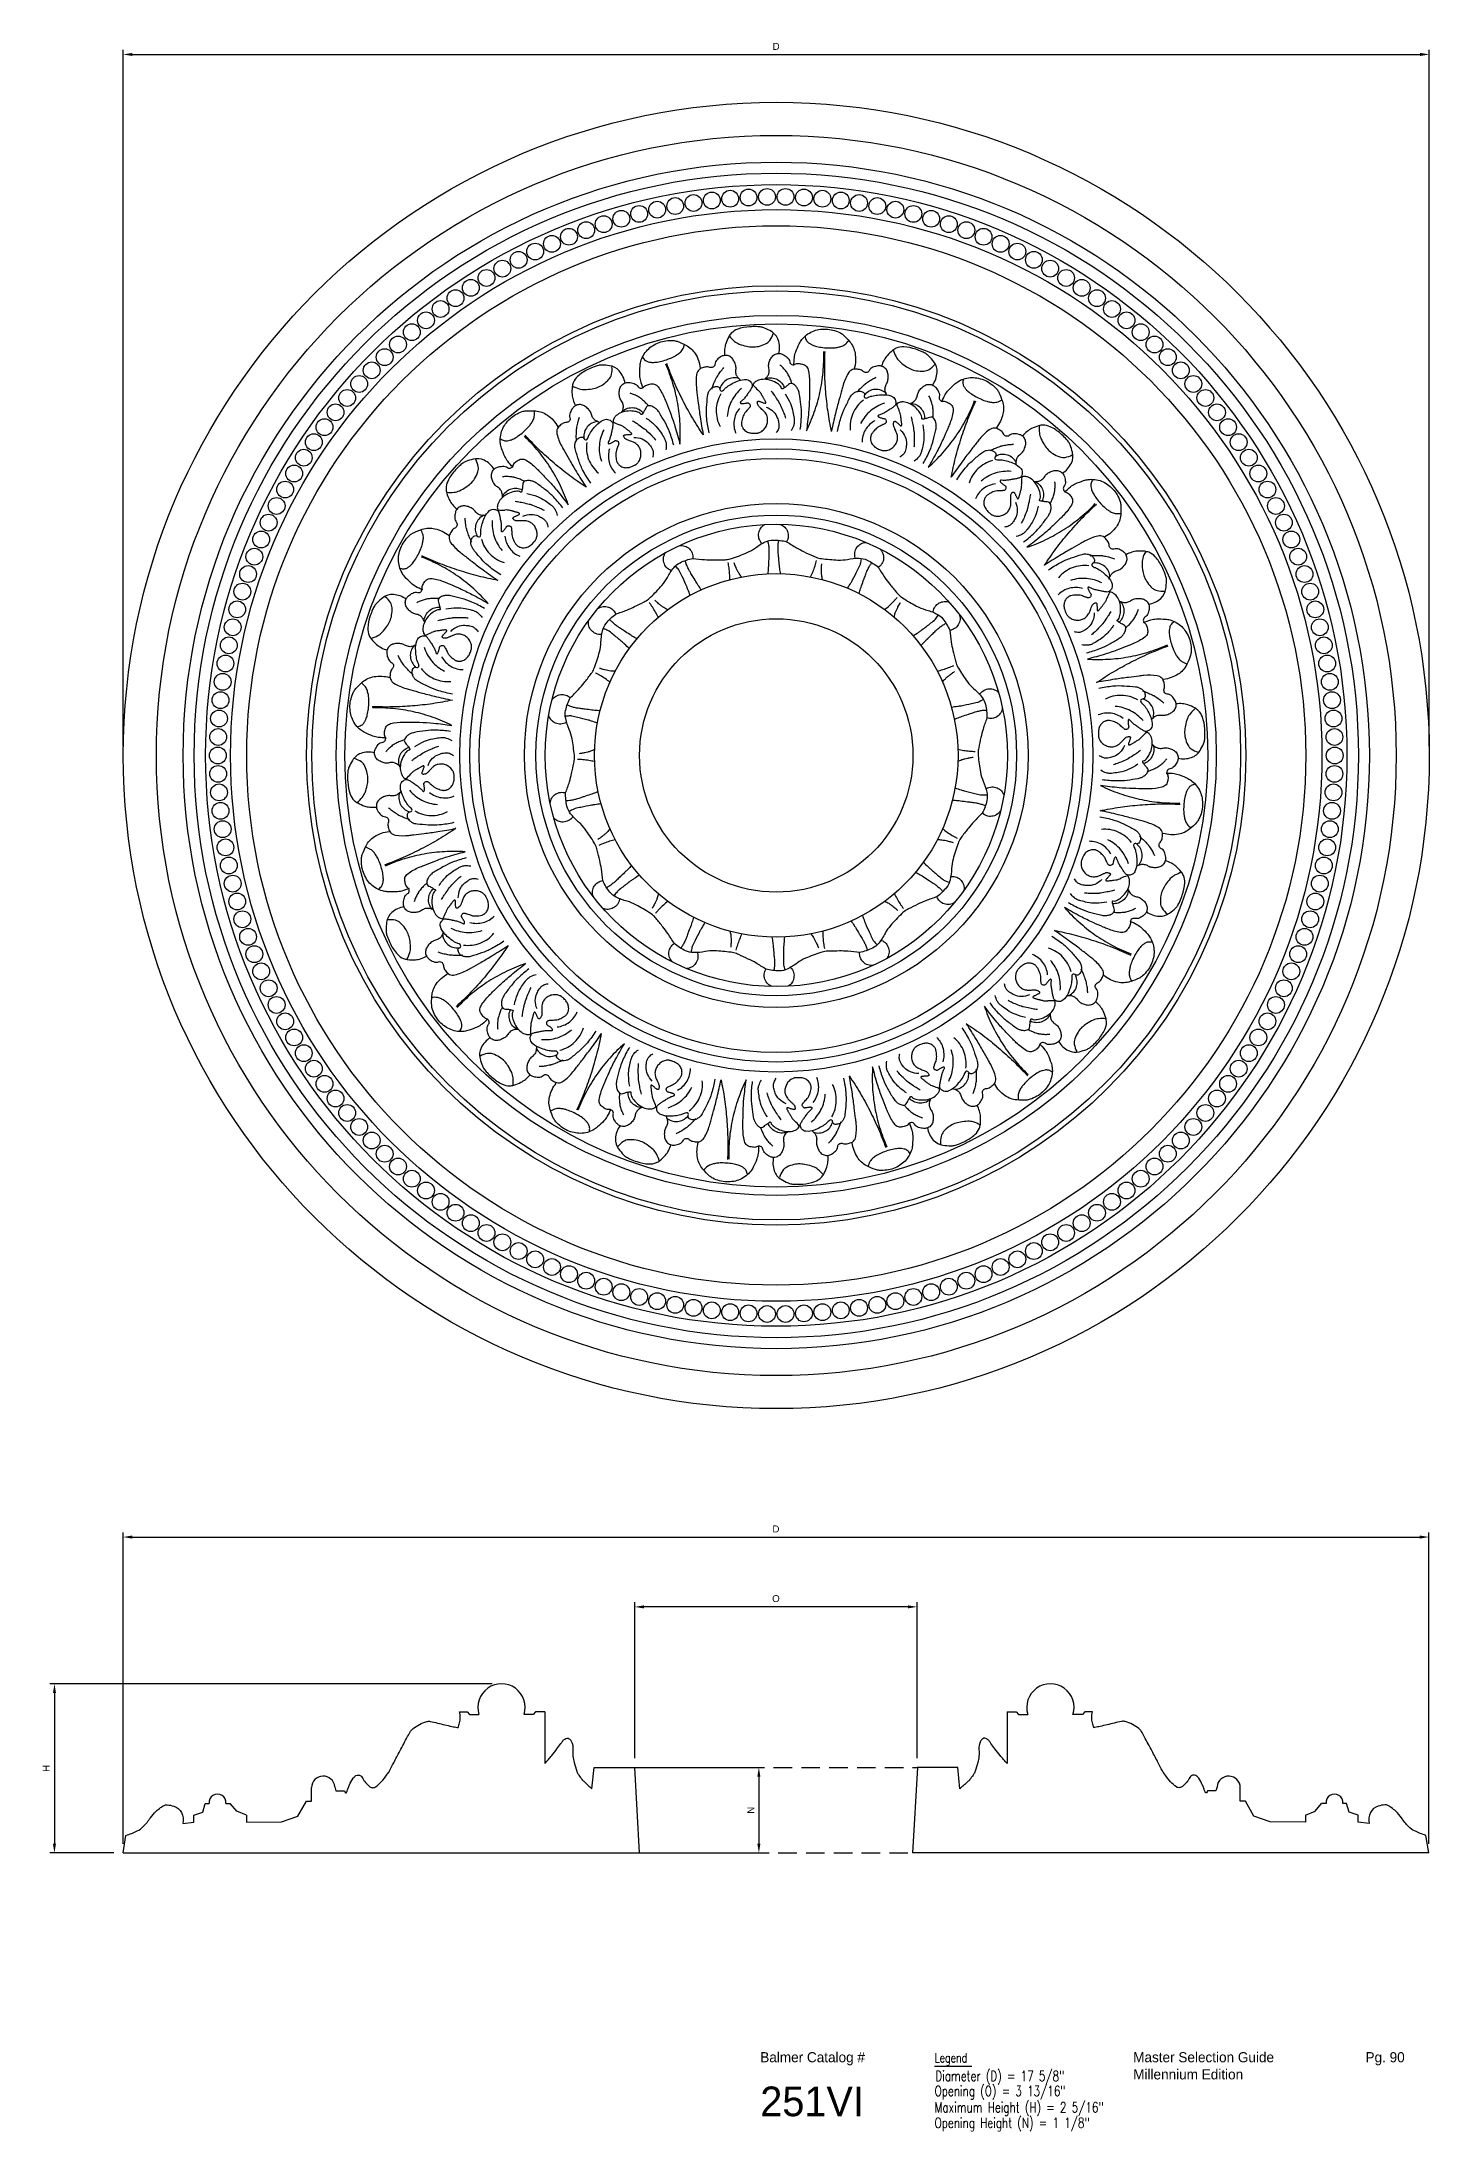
# Model space of a CAD drawing. Header units: millimetres. Extents: x 96 to 279, y 61 to 183.
# Drawn here: x 101.86 to 120.59, y 60.97 to 89.15 of the extents above; entities that cross this region are included whole.
import ezdxf

# ---------------------------------------------------------------- set-up
doc = ezdxf.new("R2010")
doc.units = ezdxf.units.MM
doc.linetypes.add('HIDDEN', pattern=[0.375, 0.25, -0.125])
doc.layers.add('DIMENSIONS', color=4, linetype='Continuous')
doc.layers.add('PART', color=7, linetype='Continuous')
doc.styles.add('GENERLNARROW', font='ROMANS.shx', dxfattribs={"width": 0.75, "height": 0.068359})
doc.styles.add('ROMANS', font='TXT')
doc.styles.get("Standard").update_dxf_attribs({"font": 'arial.ttf'})
doc.dimstyles.new('BALMER1', dxfattribs={"dimscale": 0, "dimtxt": 0.09375, "dimasz": 0.125, "dimexe": 0.0625, "dimexo": 0.125, "dimgap": 0.0625, "dimtad": 1, "dimdec": 4, "dimlfac": -1, "dimzin": 3, "dimdsep": 46, "dimlunit": 4, "dimtxsty": 'Standard', "dimcen": 0.0625, "dimdle": 0.0625, "dimclrd": 256, "dimclre": 256, "dimclrt": 256, "dimadec": 0, "dimazin": 0, "dimtfac": 0.75, "dimtdec": 4, "dimtix": 1, "dimtmove": 2, "dimatfit": 3, "dimfxl": 1, "dimtolj": 1, "dimtzin": 3, "dimarcsym": 0})

msp = doc.modelspace()

# ---------------------------------------------------------------- blocks, each defined once
blk = doc.blocks.new('BALMERLEGEND')
at = {"layer": 'DIMENSIONS', "color": 7}
blk.add_line((2.375, 1.034), (2.876, 1.034), dxfattribs=at)
at = {"layer": 'DIMENSIONS', "color": 7, "style": 'ROMANS'}
for s, p in [('Balmer Catalog #', (0.023, 1.086)), ('Master Selection Guide', (5.055, 1.086)), ('Millennium Edition', (5.055, 0.855))]:
    blk.add_text(s, height=0.1367, dxfattribs=at).set_placement(p)
at = {"layer": 'DIMENSIONS', "color": 7, "style": 'GENERLNARROW', "width": 0.75}
blk.add_text('Legend', height=0.125, dxfattribs=at).set_placement((2.375, 1.085))
at = {"layer": 'DIMENSIONS', "color": 7, "style": 'ROMANS'}
for tag, p, height in [('PAGE#', (8.19, 1.086), 0.137), ('CATALOG#', (0.023, 0.359), 0.4)]:
    blk.add_attdef(tag, p, '', height=height, dxfattribs=at)
at = {"layer": 'DIMENSIONS', "color": 7, "style": 'GENERLNARROW', "width": 0.75}
for tag, p in [('DIMENSION1', (2.386, 0.833)), ('DIMENSION2', (2.375, 0.63)), ('DIMENSION3', (2.375, 0.41)), ('EXTRA', (2.375, 0.202)), ('EXTRA', (2.375, -0.006))]:
    blk.add_attdef(tag, p, '', height=0.137, dxfattribs=at)
blk = doc.blocks.new('*D155')
at = {"layer": 'Defpoints', "color": 0, "transparency": 16777216}
for p in [(109.863, 65.872), (109.927, 64.718), (111.541, 64.718)]:
    blk.add_point(p, dxfattribs=at)
at = {"layer": 'DIMENSIONS', "lineweight": -2, "transparency": 16777216}
for p, q in [((109.988, 65.872), (111.603, 65.872)), ((111.541, 65.747), (111.541, 64.843)), ((110.052, 64.718), (111.603, 64.718))]:
    blk.add_line(p, q, dxfattribs=at)
at = {"layer": 'DIMENSIONS', "transparency": 16777216}
for points in [[(111.52, 65.747), (111.561, 65.747), (111.541, 65.872)], [(111.52, 64.843), (111.561, 64.843), (111.541, 64.718)]]:
    blk.add_solid(points, dxfattribs=at)
at = {"layer": 'DIMENSIONS', "transparency": 16777216, "insert": (111.431, 65.295), "char_height": 0.0938, "attachment_point": 5, "rotation": 90}
blk.add_mtext('\\A1;N', dxfattribs=at)
blk = doc.blocks.new('*D156')
at = {"layer": 'Defpoints', "color": 0, "transparency": 16777216}
for p in [(108.068, 67), (102.036, 64.718), (102.961, 64.718)]:
    blk.add_point(p, dxfattribs=at)
at = {"layer": 'DIMENSIONS', "lineweight": -2, "transparency": 16777216}
for p, q in [((107.943, 67), (101.973, 67)), ((102.036, 66.875), (102.036, 64.843)), ((102.836, 64.718), (101.973, 64.718))]:
    blk.add_line(p, q, dxfattribs=at)
at = {"layer": 'DIMENSIONS', "transparency": 16777216}
for points in [[(102.015, 66.875), (102.057, 66.875), (102.036, 67)], [(102.015, 64.843), (102.057, 64.843), (102.036, 64.718)]]:
    blk.add_solid(points, dxfattribs=at)
at = {"layer": 'DIMENSIONS', "transparency": 16777216, "insert": (101.926, 65.859), "char_height": 0.0938, "attachment_point": 5, "rotation": 90}
blk.add_mtext('\\A1;H', dxfattribs=at)
blk = doc.blocks.new('*D157')
at = {"layer": 'Defpoints', "color": 0, "transparency": 16777216}
for p in [(109.865, 68.038), (109.865, 65.872), (113.677, 65.872)]:
    blk.add_point(p, dxfattribs=at)
at = {"layer": 'DIMENSIONS', "lineweight": -2, "transparency": 16777216}
for p, q in [((109.865, 65.997), (109.865, 68.1)), ((113.552, 68.038), (109.99, 68.038)), ((113.677, 65.997), (113.677, 68.1))]:
    blk.add_line(p, q, dxfattribs=at)
at = {"layer": 'DIMENSIONS', "transparency": 16777216}
for points in [[(109.99, 68.059), (109.99, 68.017), (109.865, 68.038)], [(113.552, 68.059), (113.552, 68.017), (113.677, 68.038)]]:
    blk.add_solid(points, dxfattribs=at)
at = {"layer": 'DIMENSIONS', "transparency": 16777216, "insert": (111.771, 68.149), "char_height": 0.0938, "attachment_point": 5}
blk.add_mtext('\\A1;O', dxfattribs=at)
blk = doc.blocks.new('*D158')
at = {"layer": 'Defpoints', "color": 0, "transparency": 16777216}
for p in [(120.582, 68.98), (102.961, 64.718), (120.582, 64.718)]:
    blk.add_point(p, dxfattribs=at)
at = {"layer": 'DIMENSIONS', "lineweight": -2, "transparency": 16777216}
for p, q in [((102.961, 64.843), (102.961, 69.042)), ((103.086, 68.98), (120.457, 68.98)), ((120.582, 64.843), (120.582, 69.042))]:
    blk.add_line(p, q, dxfattribs=at)
at = {"layer": 'DIMENSIONS', "transparency": 16777216}
for points in [[(103.086, 69.001), (103.086, 68.959), (102.961, 68.98)], [(120.457, 69.001), (120.457, 68.959), (120.582, 68.98)]]:
    blk.add_solid(points, dxfattribs=at)
at = {"layer": 'DIMENSIONS', "transparency": 16777216, "insert": (111.771, 69.089), "char_height": 0.0938, "attachment_point": 5}
blk.add_mtext('\\A1;D', dxfattribs=at)
blk = doc.blocks.new('*D159')
at = {"layer": 'Defpoints', "color": 0, "transparency": 16777216}
for p in [(120.586, 88.979), (102.961, 79.523), (120.586, 79.523)]:
    blk.add_point(p, dxfattribs=at)
at = {"layer": 'DIMENSIONS', "lineweight": -2, "transparency": 16777216}
for p, q in [((102.961, 79.648), (102.961, 89.041)), ((103.086, 88.979), (120.461, 88.979)), ((120.586, 79.648), (120.586, 89.041))]:
    blk.add_line(p, q, dxfattribs=at)
at = {"layer": 'DIMENSIONS', "transparency": 16777216}
for points in [[(103.086, 89), (103.086, 88.958), (102.961, 88.979)], [(120.461, 89), (120.461, 88.958), (120.586, 88.979)]]:
    blk.add_solid(points, dxfattribs=at)
at = {"layer": 'DIMENSIONS', "transparency": 16777216, "insert": (111.773, 89.088), "char_height": 0.0938, "attachment_point": 5}
blk.add_mtext('\\A1;D', dxfattribs=at)
blk = doc.blocks.new('BALMERREPEAT251VIA')
at = {"layer": 'PART', "flags": 128}
for points in [[(-2.78, 0.778, 0.014707), (-2.668, 0.891, 0.020283), (-2.593, 0.979, 0.003895), (-2.506, 1.092, 0.016499), (-2.486, 1.12, 0.059356), (-2.453, 1.186, 0.019808), (-2.385, 1.398, 0.058112), (-2.365, 1.525, -0.047689), (-2.345, 1.68, -0.10949), (-2.297, 1.78, -0.065713), (-2.167, 1.907)], [(-2.174, 1.135, -0.020634), (-2.232, 1.138, -0.028799), (-2.273, 1.145, -0.000625), (-2.312, 1.154, -0.010478), (-2.315, 1.154, -0.002293), (-2.319, 1.155, -0.000341), (-2.348, 1.163, -0.007633), (-2.361, 1.167, -0.004251), (-2.385, 1.175)], [(-2.244, 0.988, 0.017731), (-2.308, 1.036, 0.017731), (-2.375, 1.079, 0.008373), (-2.408, 1.098, 0.008373), (-2.441, 1.116)], [(-3.028, 0.742, -0.11744), (-2.978, 0.796, -0.11744), (-2.909, 0.821, -0.111345), (-2.84, 0.814, -0.111345), (-2.78, 0.778)], [(-2.377, 0.602, -0.004813), (-2.45, 0.608, -0.009303), (-2.487, 0.612, -0.00006), (-2.58, 0.624, -0.00053), (-2.59, 0.626, -0.001183), (-2.654, 0.634, -0.002045), (-2.691, 0.639, -0.019534), (-2.696, 0.64, -0.001852), (-2.747, 0.652, -0.026932), (-2.773, 0.659, -0.015994), (-2.815, 0.676)], [(-2.836, 0.445, -0.115613), (-2.907, 0.424, -0.115613), (-2.979, 0.437, -0.110923), (-3.037, 0.478, -0.110923), (-3.071, 0.539)], [(-2.413, 0.437, 0.006511), (-2.494, 0.464, 0.01252), (-2.537, 0.477, 0.005264), (-2.679, 0.513, 0.009728), (-2.757, 0.531, 0.051679), (-2.777, 0.533, 0.016669), (-2.841, 0.53)]]:
    blk.add_lwpolyline(points, format="xyb", dxfattribs=at)
blk = doc.blocks.new('BALMERREPEAT251VIB')
at = {"layer": 'PART', "flags": 128}
for points in [[(-4.994, 2.108, 0.142713), (-5.167, 2.17, 0.179012), (-5.308, 2.127, 0.029411), (-5.387, 2.06, 0.064986), (-5.417, 2.023, 0.032019), (-5.446, 1.968, 0.022236), (-5.479, 1.883, 0.069657), (-5.511, 1.719, 0.114119), (-5.493, 1.618, 0.071528), (-5.463, 1.569, 0.039608), (-5.392, 1.495, 0.059062), (-5.332, 1.454, 0.049327), (-5.251, 1.421)], [(-5.471, 1.578, 0.057365), (-5.375, 1.617, 0.081266), (-5.317, 1.662, 0.034716), (-5.254, 1.741, 0.04342), (-5.214, 1.81, 0.06659), (-5.19, 1.891, 0.055556), (-5.184, 1.992, 0.126598), (-5.206, 2.061, 0.08764), (-5.275, 2.138)], [(-4.558, 2.116, 0.013222), (-4.605, 2.118, 0.021961), (-4.634, 2.118, 0.004236), (-4.697, 2.113, 0.021705), (-4.709, 2.112, 0.027847), (-4.721, 2.109, 0.005462), (-4.78, 2.091, 0.028345), (-4.807, 2.081, 0.017062), (-4.85, 2.06)], [(-3.938, 1.982, 0.03069), (-4.107, 2.069, 0.039499), (-4.246, 2.118, 0.007638), (-4.391, 2.155, 0.036101), (-4.422, 2.159, 0.056565), (-4.461, 2.158, 0.049189), (-4.505, 2.148, 0.121429), (-4.554, 2.116, 0.227231), (-4.563, 2.085, 0.053239), (-4.554, 2.051, -0.03954), (-4.541, 2.005, -0.00827), (-4.536, 1.976, -0.041851), (-4.536, 1.971, -0.489235), (-4.547, 1.962, 0.160207), (-4.582, 1.96, 0.073653), (-4.645, 1.923, 0.055343), (-4.713, 1.854, 0.084572), (-4.757, 1.773, 0.097829), (-4.768, 1.695, 0.082351), (-4.758, 1.651, 0.119166), (-4.74, 1.625, 0.270054), (-4.733, 1.624, 0.020518), (-4.651, 1.657)], [(-4.751, 1.812, -0.105451), (-4.73, 1.892, -0.105451), (-4.677, 1.956, -0.093968), (-4.612, 1.991, -0.093968), (-4.539, 2)], [(-4.46, 1.977, -0.046186), (-4.314, 1.993, -0.056816), (-4.196, 1.982, -0.012858), (-4.109, 1.961, -0.025427), (-4.066, 1.947, -0.090813), (-4.023, 1.921, -0.056836), (-3.969, 1.861)], [(-4.661, 1.52, -0.023141), (-4.63, 1.473, -0.025997), (-4.607, 1.428, -0.041898), (-4.592, 1.386, 0.13948), (-4.585, 1.375, 0.083243), (-4.581, 1.372, 0.152519), (-4.578, 1.372, 0.118852), (-4.575, 1.373, 0.059915), (-4.57, 1.377, 0.049687), (-4.561, 1.391, 0.052427), (-4.556, 1.406, 0.002962), (-4.552, 1.418, 0.001722), (-4.547, 1.439, 0.008552), (-4.544, 1.454, -0.010815), (-4.541, 1.465, -0.170155), (-4.536, 1.472, -0.072499), (-4.519, 1.481, -0.075776), (-4.504, 1.484, -0.114932), (-4.493, 1.482, -0.072253), (-4.481, 1.475, -0.09567), (-4.475, 1.466, -0.005348), (-4.47, 1.457, -0.003142), (-4.462, 1.441, -0.00999), (-4.449, 1.414, 0.010147), (-4.436, 1.387, 0.071973), (-4.414, 1.354, 0.042093), (-4.365, 1.308, 0.022432), (-4.333, 1.286, 0.058061), (-4.32, 1.28, 0.024216), (-4.306, 1.275, 0.027792), (-4.294, 1.273, 0.025488), (-4.283, 1.272, 0.015884), (-4.266, 1.272, 0.057887), (-4.242, 1.276, 0.04687), (-4.213, 1.287, 0.051168), (-4.189, 1.302, 0.05472), (-4.17, 1.32, 0.027233), (-4.152, 1.344, 0.034316), (-4.14, 1.365, 0.013931), (-4.127, 1.395, 0.021511), (-4.12, 1.415, 0.011788), (-4.115, 1.43, 0.017409), (-4.113, 1.44, 0.035588), (-4.112, 1.449, 0.016552), (-4.112, 1.468, 0.050742), (-4.114, 1.491, 0.036757), (-4.124, 1.522, 0.042255), (-4.136, 1.547, 0.039104), (-4.153, 1.571, 0.037042), (-4.173, 1.591, 0.036506), (-4.195, 1.609, 0.039206), (-4.22, 1.622, 0.041423), (-4.245, 1.631, 0.042745), (-4.274, 1.636, 0.051949), (-4.298, 1.636, 0.028743), (-4.33, 1.631, 0.042123), (-4.351, 1.624, 0.006591), (-4.373, 1.614, -0.005204), (-4.4, 1.602, -0.004601), (-4.435, 1.587, -0.011016), (-4.449, 1.582, -0.085364), (-4.458, 1.58, -0.035947), (-4.479, 1.582, -0.057622), (-4.497, 1.586, -0.120743), (-4.504, 1.591, -0.069853), (-4.507, 1.596, -0.107342), (-4.508, 1.599, -0.067333), (-4.507, 1.604, -0.067762), (-4.505, 1.609, -0.030813), (-4.499, 1.618, -0.017606), (-4.487, 1.633, -0.014464), (-4.476, 1.645, 0.012412), (-4.463, 1.659, 0.02971), (-4.45, 1.674, 0.071596), (-4.447, 1.682, 0.114329), (-4.446, 1.686, 0.151271), (-4.448, 1.689, 0.10946), (-4.451, 1.691, 0.074283), (-4.456, 1.692, 0.031923), (-4.469, 1.693, 0.026836), (-4.485, 1.691, 0.001597), (-4.502, 1.689, -0.004517), (-4.52, 1.687, -0.000744), (-4.534, 1.685, 0.000308), (-4.548, 1.683, 0.005404), (-4.556, 1.682, 0.001015), (-4.598, 1.676, 0.050116), (-4.617, 1.671, 0.026646), (-4.651, 1.657)], [(-4.567, 1.819, -0.008301), (-4.502, 1.835, -0.014713), (-4.465, 1.842, -0.001825), (-4.376, 1.857, -0.013261), (-4.364, 1.859, -0.018091), (-4.351, 1.86, -0.002496), (-4.261, 1.862, -0.020134), (-4.223, 1.862, -0.011358), (-4.157, 1.857)], [(-4.393, 1.674, -0.096914), (-4.298, 1.739, -0.114043), (-4.202, 1.756, -0.029916), (-4.138, 1.749, -0.049961), (-4.1, 1.738, -0.096057), (-4.061, 1.714, -0.073823), (-4.024, 1.666)], [(-4.857, 1.494, -0.074464), (-4.917, 1.47, -0.105914), (-4.963, 1.469, -0.08971), (-5.015, 1.489, 0.093928), (-5.065, 1.507, 0.060943), (-5.125, 1.51, 0.067137), (-5.178, 1.499, 0.124301), (-5.226, 1.467, 0.126167), (-5.253, 1.416, 0.092336), (-5.255, 1.371, 0.060265), (-5.237, 1.304, 0.186962), (-5.19, 1.253, -0.286624), (-5.165, 1.212, -0.189233), (-5.179, 1.174, 0.134896), (-5.205, 1.124, 0.052447), (-5.212, 1.064, 0.09361), (-5.206, 1.03, 0.165622), (-5.159, 0.974, 0.066186), (-4.995, 0.902, 0.002103), (-4.933, 0.884, 0.000939), (-4.794, 0.846, 0.007244), (-4.613, 0.799, 0.005524), (-4.374, 0.744)], [(-4.887, 1.482, 0.102886), (-4.928, 1.411, 0.102886), (-4.937, 1.33, 0.098225), (-4.915, 1.255, 0.098225), (-4.866, 1.195)], [(-4.368, 0.828, -0.032351), (-4.555, 0.872, -0.040414), (-4.697, 0.929, -0.009263), (-4.833, 0.999, -0.042984), (-4.86, 1.017, -0.068053), (-4.888, 1.047, -0.061275), (-4.91, 1.086, -0.124555), (-4.915, 1.124, -0.095603), (-4.901, 1.171, -0.386533), (-4.853, 1.188, 0.567716), (-4.821, 1.212, 0.101051), (-4.831, 1.243, -0.067534), (-4.848, 1.289, -0.032136), (-4.862, 1.368, -0.028528), (-4.866, 1.459, -0.122244), (-4.837, 1.571, -0.218496), (-4.783, 1.611, -0.094946), (-4.737, 1.612, -0.184108), (-4.717, 1.6, -0.016322), (-4.689, 1.564, -0.015573), (-4.663, 1.524, -0.001051), (-4.662, 1.522, -0.000763), (-4.661, 1.52)], [(-4.752, 1.46, 0.050103), (-4.709, 1.361, 0.050103), (-4.648, 1.272, 0.051086), (-4.569, 1.196, 0.051086), (-4.476, 1.138)], [(-4.899, 1.088, -0.010031), (-4.939, 1.123, -0.017342), (-4.961, 1.145, -0.002605), (-5.01, 1.198, -0.016019), (-5.018, 1.206, -0.022153), (-5.024, 1.216, -0.003616), (-5.064, 1.275, -0.024097), (-5.079, 1.302, -0.013935), (-5.103, 1.35)], [(-4.792, 1.175, 0.064503), (-4.712, 1.093, 0.064503), (-4.614, 1.034, 0.064565), (-4.503, 1.001, 0.064565), (-4.389, 0.998)], [(-4.515, 1.331, 0.06799), (-4.462, 1.259, 0.06799), (-4.392, 1.203, 0.066738), (-4.311, 1.169, 0.066738), (-4.224, 1.158)], [(-5.262, 0.239, -0.042353), (-5.369, 0.244, -0.05934), (-5.443, 0.262, -0.025898), (-5.553, 0.31, -0.047216), (-5.609, 0.345, -0.065425), (-5.672, 0.408, -0.061434), (-5.72, 0.489, -0.059748), (-5.745, 0.574, -0.053031), (-5.752, 0.672, -0.054607), (-5.738, 0.764, -0.050327), (-5.703, 0.857, -0.070551), (-5.673, 0.902, -0.029685), (-5.581, 0.991, -0.136633), (-5.427, 1.063, -0.112203), (-5.22, 1.052)], [(-5.655, 0.388, 0.087997), (-5.599, 0.407, 0.118931), (-5.566, 0.436, 0.018956), (-5.546, 0.468, 0.035825), (-5.537, 0.486, 0.037782), (-5.518, 0.546, 0.028641), (-5.503, 0.628, 0.02608), (-5.497, 0.718, 0.030262), (-5.5, 0.795, 0.028157), (-5.504, 0.82, 0.012948), (-5.517, 0.873, 0.09652), (-5.542, 0.924, 0.068736), (-5.598, 0.98)], [(-4.37, 0.746, -0.015848), (-4.638, 0.698, -0.015848), (-4.908, 0.668, -0.015858), (-5.179, 0.654, -0.015858), (-5.451, 0.658)], [(-4.377, 0.406, 0.030758), (-4.631, 0.513, 0.030758), (-4.897, 0.589, 0.030865), (-5.17, 0.632, 0.030865), (-5.447, 0.641)], [(-5.073, -0.152, 0.072839), (-5.123, -0.112, 0.102279), (-5.166, -0.097, 0.091609), (-5.222, -0.1, -0.096946), (-5.276, -0.102, -0.06437), (-5.332, -0.085, -0.069294), (-5.379, -0.057, -0.122885), (-5.414, -0.01, -0.128921), (-5.422, 0.046, -0.089887), (-5.409, 0.089, -0.057469), (-5.37, 0.147, -0.179849), (-5.309, 0.181, 0.279358), (-5.273, 0.211, 0.203138), (-5.276, 0.252, -0.143342), (-5.286, 0.308, -0.052452), (-5.274, 0.367, -0.101232), (-5.259, 0.395, -0.157563), (-5.203, 0.429, -0.058059), (-5.03, 0.45, -0.004881), (-4.962, 0.45, -0.002172), (-4.812, 0.447, -0.017504), (-4.625, 0.436, -0.013126), (-4.377, 0.406)]]:
    blk.add_lwpolyline(points, format="xyb", dxfattribs=at)

# ---------------------------------------------------------------- dimensions: what is measured, and where the dimension line sits
at = {"layer": 'DIMENSIONS'}
for base, p1, p2, text, picture, middle in [((120.58586, 88.97898), (102.96086, 79.52314), (120.58586, 79.52314), 'D', '*D159', (111.77336, 89.08836)), ((120.58162, 68.97982), (102.96086, 64.71802), (120.58162, 64.71802), 'D', '*D158', (111.77124, 69.08919)), ((109.86499, 68.03798), (113.67749, 65.8721), (109.86499, 65.8721), 'O', '*D157', (111.77124, 68.14899))]:
    dim = msp.add_linear_dim(base=base, p1=p1, p2=p2, text=text, dimstyle='BALMER1', override={"dimscale": 1}, dxfattribs=at)
    dim.commit()
    dim.dimension.update_dxf_attribs({"geometry": picture, "text_midpoint": middle})
for base, p1, p2, text, picture, middle in [((102.03577, 64.71802), (108.06836, 67.00042), (102.96086, 64.71802), 'H', '*D156', (101.92639, 65.85922)), ((111.54065, 64.71802), (109.86325, 65.8721), (109.92749, 64.71802), 'N', '*D155', (111.43127, 65.29506))]:
    dim = msp.add_linear_dim(base=base, p1=p1, p2=p2, angle=90, text=text, dimstyle='BALMER1', override={"dimscale": 1}, dxfattribs=at)
    dim.commit()
    dim.dimension.update_dxf_attribs({"geometry": picture, "text_midpoint": middle})

# ---------------------------------------------------------------- linework, layer by layer
for p, q in [((107.50083, 66.62088), (107.60426, 66.62088)), ((107.60426, 66.62088), (107.63582, 66.58578)), ((107.63582, 66.58578), (107.76379, 66.58578)), ((108.49681, 66.58578), (108.37293, 66.58578)), ((108.52836, 66.62088), (108.49681, 66.58578)), ((108.65322, 66.62088), (108.52836, 66.62088)), ((108.65322, 66.62088), (108.65322, 65.92358)), ((114.88926, 66.62088), (114.88926, 65.92358)), ((114.88926, 66.62088), (115.01411, 66.62088)), ((115.01411, 66.62088), (115.04567, 66.58578)), ((115.04567, 66.58578), (115.16955, 66.58578)), ((115.90666, 66.58578), (115.77868, 66.58578)), ((115.93821, 66.62088), (115.90666, 66.58578)), ((116.04165, 66.62088), (115.93821, 66.62088)), ((109.28853, 65.58527), (109.31906, 65.8721)), ((109.31906, 65.8721), (109.86499, 65.8721)), ((109.86325, 65.8721), (109.92749, 64.71802)), ((113.67923, 65.8721), (113.61499, 64.71802)), ((114.22341, 65.8721), (113.67749, 65.8721)), ((114.25395, 65.58527), (114.22341, 65.8721)), ((105.4348, 65.41738), (105.50551, 65.41738)), ((105.50551, 65.41738), (105.50551, 65.60029)), ((105.82008, 65.612), (105.83468, 65.5565)), ((105.83468, 65.5565), (105.94916, 65.5565)), ((117.7078, 65.5565), (117.59331, 65.5565)), ((117.72239, 65.612), (117.7078, 65.5565)), ((118.03696, 65.41738), (118.03696, 65.60029)), ((118.10768, 65.41738), (118.03696, 65.41738)), ((103.76858, 65.11448), (103.91683, 65.13536)), ((103.91683, 65.13536), (103.91683, 65.22995)), ((104.07151, 65.38457), (104.12251, 65.38457)), ((104.34928, 65.38457), (104.40861, 65.38457)), ((104.62647, 65.22995), (104.62647, 65.13536)), ((118.916, 65.22995), (118.916, 65.13536)), ((119.19319, 65.38457), (119.13387, 65.38457)), ((119.47096, 65.38457), (119.41996, 65.38457)), ((119.62565, 65.13536), (119.62565, 65.22995)), ((119.7739, 65.11448), (119.62565, 65.13536)), ((102.96086, 64.71802), (103.00043, 64.95571)), ((120.58162, 64.71802), (120.54205, 64.95571)), ((102.96086, 64.71802), (109.92749, 64.71802)), ((120.58162, 64.71802), (113.61499, 64.71802))]:
    msp.add_line(p, q)
at = {"linetype": 'HIDDEN'}
for p, q in [((109.86499, 65.8721), (113.67749, 65.8721)), ((109.92749, 64.71802), (113.61499, 64.71802))]:
    msp.add_line(p, q, dxfattribs=at)
at = {"flags": 128}
for points in [[(105.94916, 65.5565, 0.22189192), (105.96193, 65.52967, 0.5100496), (105.97697, 65.53356, 0.00360539), (105.9834, 65.5503, -0.0029161), (105.99132, 65.571, -0.00058103), (105.99892, 65.59046, -0.00023119), (106.01811, 65.63934, -0.0580531), (106.06478, 65.72671, -0.10804787), (106.10407, 65.76325, -0.18154088), (106.14061, 65.76969, -0.15795313), (106.17777, 65.74949, -0.08212265), (106.19477, 65.72442, 0.05607687), (106.21763, 65.6866, 0.05426823), (106.28513, 65.61619, 0.13367699), (106.32162, 65.59936, 0.18340531), (106.36677, 65.60834, 0.07811285), (106.4462, 65.67731, 0.01581), (106.52656, 65.77909, 0.0357482), (106.55731, 65.82758, 0.00489738), (106.61297, 65.93346, -0.00326269), (106.69599, 66.09265, -0.00341759), (106.80102, 66.28768, -0.00917546), (106.84197, 66.35931, -0.09320501), (106.87421, 66.39581, -0.04361727), (106.96099, 66.45197, -0.05306018), (107.05852, 66.49104, -0.11811362), (107.1062, 66.49295, -0.01227286), (107.20626, 66.4706, 0.00638791), (107.39797, 66.42541, 0.00119485), (107.46807, 66.41, 0.0106057), (107.47601, 66.40845, 0.35573145), (107.48108, 66.4113, 0.02896662), (107.50091, 66.47168, 0.06509028), (107.5106, 66.54613, 0.06482412), (107.50083, 66.62088)], [(117.59331, 65.5565, -0.22189192), (117.58054, 65.52967, -0.5100496), (117.56551, 65.53356, -0.00360539), (117.55908, 65.5503, 0.0029161), (117.55115, 65.571, 0.00058103), (117.54355, 65.59046, 0.00023119), (117.52436, 65.63934, 0.0580531), (117.4777, 65.72671, 0.10804787), (117.4384, 65.76325, 0.18154088), (117.40187, 65.76969, 0.15795313), (117.3647, 65.74949, 0.08212265), (117.34771, 65.72442, -0.05607687), (117.32484, 65.6866, -0.05426823), (117.25734, 65.61619, -0.13367699), (117.22086, 65.59936, -0.18340531), (117.17571, 65.60834, -0.07811285), (117.09627, 65.67731, -0.01581), (117.01591, 65.77909, -0.0357482), (116.98516, 65.82758, -0.00489738), (116.92951, 65.93346, 0.00326269), (116.84649, 66.09265, 0.00341759), (116.74145, 66.28768, 0.00917546), (116.70051, 66.35931, 0.09320501), (116.66827, 66.39581, 0.04361727), (116.58149, 66.45197, 0.05306018), (116.48396, 66.49104, 0.11811362), (116.43627, 66.49295, 0.01227286), (116.33621, 66.4706, -0.00638791), (116.14451, 66.42541, -0.00119485), (116.07441, 66.41, -0.0106057), (116.06647, 66.40845, -0.35573145), (116.06139, 66.4113, -0.02896662), (116.04156, 66.47168, -0.06509028), (116.03187, 66.54613, -0.06482412), (116.04165, 66.62088)], [(108.65322, 65.92358, 0.0095248), (108.74634, 66.03279, 0.01204587), (108.81618, 66.12224, 0.00773888), (108.86971, 66.19669, -0.0162883), (108.89575, 66.23163, -0.09023432), (108.92274, 66.2552, -0.097405), (108.95404, 66.2664, -0.20022898), (108.98017, 66.25984, -0.11378193), (109.01004, 66.22461, -0.14425561), (109.03179, 66.11152, 0.09420237), (109.04769, 65.93796, 0.00631883), (109.08287, 65.82086, 0.04849), (109.08911, 65.80616, 0.01627924), (109.11112, 65.76866, 0.02002793), (109.13119, 65.73955, 0.00564162), (109.15293, 65.71123, 0.01979077), (109.15954, 65.70348, 0.01128751), (109.16137, 65.70157, 0.00063295), (109.19488, 65.66848, 0.01286589), (109.23413, 65.63176, 0.00966311), (109.28853, 65.58527)], [(114.88926, 65.92358, -0.0095248), (114.79614, 66.03279, -0.01204587), (114.7263, 66.12224, -0.00773888), (114.67277, 66.19669, 0.0162883), (114.64673, 66.23163, 0.09023432), (114.61973, 66.2552, 0.097405), (114.58844, 66.2664, 0.20022898), (114.5623, 66.25984, 0.11378193), (114.53243, 66.22461, 0.14425561), (114.51068, 66.11152, -0.09420237), (114.49478, 65.93796, -0.00631883), (114.4596, 65.82086, -0.04849), (114.45336, 65.80616, -0.01627924), (114.43135, 65.76866, -0.02002793), (114.41129, 65.73955, -0.00564162), (114.38954, 65.71123, -0.01979077), (114.38294, 65.70348, -0.01128751), (114.3811, 65.70157, -0.00063295), (114.3476, 65.66848, -0.01286589), (114.30835, 65.63176, -0.00966311), (114.25395, 65.58527)], [(103.00043, 64.95571, 0.05004231), (103.15344, 65.015, 0.08141665), (103.23514, 65.07485, 0.04566464), (103.3313, 65.19257, -0.05960563), (103.40755, 65.2808, -0.02762916), (103.46788, 65.32997, -0.03817904), (103.51586, 65.35953, -0.13868223), (103.55473, 65.36742, -0.0575971), (103.64705, 65.34963, -0.19967596), (103.74912, 65.26373, -0.1754377), (103.76858, 65.11448)], [(120.54205, 64.95571, -0.05004231), (120.38904, 65.015, -0.08141665), (120.30733, 65.07485, -0.04566464), (120.21118, 65.19257, 0.05960563), (120.13492, 65.2808, 0.02762916), (120.0746, 65.32997, 0.03817904), (120.02661, 65.35953, 0.13868223), (119.98774, 65.36742, 0.0575971), (119.89543, 65.34963, 0.19967596), (119.79336, 65.26373, 0.1754377), (119.7739, 65.11448)]]:
    msp.add_lwpolyline(points, format="xyb", dxfattribs=at)
for points in [[(104.62647, 65.13536), (105.10149, 65.13909), (105.3215, 65.21402), (105.4348, 65.41738)], [(118.916, 65.13536), (118.44098, 65.13909), (118.22098, 65.21402), (118.10768, 65.41738)], [(103.91683, 65.22995), (104.03723, 65.26912), (104.07151, 65.38457)], [(104.62647, 65.22995), (104.49594, 65.28007), (104.40861, 65.38457)], [(118.916, 65.22995), (119.04653, 65.28007), (119.13387, 65.38457)], [(119.62565, 65.22995), (119.50524, 65.26912), (119.47096, 65.38457)]]:
    msp.add_lwpolyline(points, dxfattribs=at)
for centre, radius in [((111.77548, 79.52314), 8.81038), ((111.77548, 79.52314), 8.36458), ((111.77548, 79.52314), 8.00266), ((111.77548, 79.52314), 7.85441), ((111.77548, 79.52314), 7.69973), ((110.90526, 87.00807), 0.11339), ((111.15322, 87.03275), 0.11339), ((111.40185, 87.04922), 0.11339), ((111.65089, 87.05745), 0.11339), ((111.90007, 87.05745), 0.11339), ((112.14911, 87.04922), 0.11339), ((112.39774, 87.03275), 0.11339), ((112.6457, 87.00807), 0.11339), ((111.77548, 79.52314), 7.36263), ((109.68515, 86.76275), 0.11339), ((109.92566, 86.82791), 0.11339), ((110.16819, 86.88507), 0.11339), ((110.41248, 86.93419), 0.11339), ((110.65826, 86.9752), 0.11339), ((112.8927, 86.9752), 0.11339), ((113.13848, 86.93419), 0.11339), ((113.38277, 86.88507), 0.11339), ((113.6253, 86.82791), 0.11339), ((113.86581, 86.76275), 0.11339), ((111.77548, 79.52314), 7.14476), ((108.74857, 86.42381), 0.11339), ((108.97838, 86.52011), 0.11339), ((109.21125, 86.60877), 0.11339), ((109.44693, 86.68968), 0.11339), ((114.10403, 86.68968), 0.11339), ((114.3397, 86.60877), 0.11339), ((114.57258, 86.52011), 0.11339), ((114.80239, 86.42381), 0.11339), ((108.29912, 86.20867), 0.11339), ((108.52206, 86.31995), 0.11339), ((115.0289, 86.31995), 0.11339), ((115.25184, 86.20867), 0.11339), ((107.86487, 85.9643), 0.11339), ((108.07997, 86.09007), 0.11339), ((115.47099, 86.09007), 0.11339), ((115.68609, 85.9643), 0.11339), ((111.77548, 79.52314), 6.33644), ((111.77548, 79.52314), 6.26573), ((107.44772, 85.69176), 0.11339), ((107.65404, 85.83148), 0.11339), ((115.89692, 85.83148), 0.11339), ((116.10324, 85.69176), 0.11339), ((111.77548, 79.52314), 5.93656), ((107.04949, 85.39225), 0.11339), ((107.24613, 85.5453), 0.11339), ((116.30483, 85.5453), 0.11339), ((116.50147, 85.39225), 0.11339), ((111.77548, 79.52314), 5.82208), ((106.67193, 85.06707), 0.11339), ((106.85802, 85.23278), 0.11339), ((116.69294, 85.23278), 0.11339), ((116.87903, 85.06707), 0.11339), ((106.49142, 84.8953), 0.11339), ((117.05954, 84.8953), 0.11339), ((106.14792, 84.53433), 0.11339), ((106.31669, 84.71766), 0.11339), ((117.23427, 84.71766), 0.11339), ((117.40303, 84.53433), 0.11339), ((105.98531, 84.34552), 0.11339), ((117.56564, 84.34552), 0.11339), ((105.67926, 83.95231), 0.11339), ((105.82904, 84.15145), 0.11339), ((117.72192, 84.15145), 0.11339), ((117.8717, 83.95231), 0.11339), ((105.53615, 83.74832), 0.11339), ((111.77548, 79.52314), 4.27041), ((118.01481, 83.74832), 0.11339), ((105.27055, 83.32672), 0.11339), ((105.39986, 83.53972), 0.11339), ((111.77548, 79.52314), 4.13542), ((111.77548, 79.52314), 4.00745), ((118.1511, 83.53972), 0.11339), ((118.28041, 83.32672), 0.11339), ((105.14834, 83.10957), 0.11339), ((118.40261, 83.10957), 0.11339), ((105.03339, 82.88849), 0.11339), ((111.77548, 79.52314), 3.39831), ((118.51757, 82.88849), 0.11339), ((104.9258, 82.66374), 0.11339), ((111.77548, 79.52314), 3.24287), ((111.77548, 79.52314), 3.11802), ((118.62515, 82.66374), 0.11339), ((104.73322, 82.20417), 0.11339), ((104.82571, 82.43555), 0.11339), ((118.72525, 82.43555), 0.11339), ((118.81774, 82.20417), 0.11339), ((104.64842, 81.96986), 0.11339), ((118.90254, 81.96986), 0.11339), ((104.57142, 81.73288), 0.11339), ((111.77548, 79.52314), 2.45218), ((118.97954, 81.73288), 0.11339), ((104.5023, 81.49348), 0.11339), ((119.04866, 81.49348), 0.11339), ((104.44113, 81.25193), 0.11339), ((111.77548, 79.52314), 1.84375), ((119.10983, 81.25193), 0.11339), ((104.38798, 81.00849), 0.11339), ((119.16298, 81.00849), 0.11339), ((104.30597, 80.517), 0.11339), ((104.34291, 80.76342), 0.11339), ((119.20805, 80.76342), 0.11339), ((119.24499, 80.517), 0.11339), ((104.27719, 80.26948), 0.11339), ((119.27377, 80.26948), 0.11339), ((104.25661, 80.02116), 0.11339), ((119.29435, 80.02116), 0.11339), ((104.24426, 79.77229), 0.11339), ((119.3067, 79.77229), 0.11339), ((104.24014, 79.52314), 0.11339), ((119.31082, 79.52314), 0.11339), ((104.24426, 79.274), 0.11339), ((119.3067, 79.274), 0.11339), ((104.25661, 79.02513), 0.11339), ((119.29435, 79.02513), 0.11339), ((104.27719, 78.7768), 0.11339), ((104.30597, 78.52929), 0.11339), ((119.24499, 78.52929), 0.11339), ((119.27377, 78.7768), 0.11339), ((104.34291, 78.28287), 0.11339), ((119.20805, 78.28287), 0.11339), ((104.38798, 78.0378), 0.11339), ((119.16298, 78.0378), 0.11339), ((104.44113, 77.79435), 0.11339), ((119.10983, 77.79435), 0.11339), ((104.5023, 77.5528), 0.11339), ((119.04866, 77.5528), 0.11339), ((104.57142, 77.3134), 0.11339), ((118.97954, 77.3134), 0.11339), ((104.64842, 77.07642), 0.11339), ((104.73322, 76.84211), 0.11339), ((118.81774, 76.84211), 0.11339), ((118.90254, 77.07642), 0.11339), ((104.82571, 76.61074), 0.11339), ((118.72525, 76.61074), 0.11339), ((104.9258, 76.38255), 0.11339), ((118.62515, 76.38255), 0.11339), ((105.03339, 76.15779), 0.11339), ((118.51757, 76.15779), 0.11339), ((105.14834, 75.93672), 0.11339), ((105.27055, 75.71956), 0.11339), ((118.28041, 75.71956), 0.11339), ((118.40261, 75.93672), 0.11339), ((105.39986, 75.50657), 0.11339), ((118.1511, 75.50657), 0.11339), ((105.53615, 75.29796), 0.11339), ((118.01481, 75.29796), 0.11339), ((105.67926, 75.09398), 0.11339), ((105.82904, 74.89484), 0.11339), ((117.72192, 74.89484), 0.11339), ((117.8717, 75.09398), 0.11339), ((105.98531, 74.70076), 0.11339), ((117.56564, 74.70076), 0.11339), ((106.14792, 74.51195), 0.11339), ((106.31669, 74.32863), 0.11339), ((117.23427, 74.32863), 0.11339), ((117.40303, 74.51195), 0.11339), ((106.49142, 74.15098), 0.11339), ((117.05954, 74.15098), 0.11339), ((106.67193, 73.97921), 0.11339), ((106.85802, 73.8135), 0.11339), ((116.69294, 73.8135), 0.11339), ((116.87903, 73.97921), 0.11339), ((107.04949, 73.65404), 0.11339), ((107.24613, 73.50099), 0.11339), ((116.30483, 73.50099), 0.11339), ((116.50147, 73.65404), 0.11339), ((107.44772, 73.35452), 0.11339), ((107.65404, 73.21481), 0.11339), ((115.89692, 73.21481), 0.11339), ((116.10324, 73.35452), 0.11339), ((107.86487, 73.08199), 0.11339), ((108.07997, 72.95621), 0.11339), ((115.47099, 72.95621), 0.11339), ((115.68609, 73.08199), 0.11339), ((108.29912, 72.83762), 0.11339), ((108.52206, 72.72633), 0.11339), ((108.74857, 72.62248), 0.11339), ((114.80239, 72.62248), 0.11339), ((115.0289, 72.72633), 0.11339), ((115.25184, 72.83762), 0.11339), ((108.97838, 72.52617), 0.11339), ((109.21125, 72.43751), 0.11339), ((109.44693, 72.35661), 0.11339), ((114.10403, 72.35661), 0.11339), ((114.3397, 72.43751), 0.11339), ((114.57258, 72.52617), 0.11339), ((109.68515, 72.28353), 0.11339), ((109.92566, 72.21838), 0.11339), ((110.16819, 72.16121), 0.11339), ((110.41248, 72.1121), 0.11339), ((110.65826, 72.07108), 0.11339), ((112.8927, 72.07108), 0.11339), ((113.13848, 72.1121), 0.11339), ((113.38277, 72.16121), 0.11339), ((113.6253, 72.21838), 0.11339), ((113.86581, 72.28353), 0.11339), ((110.90526, 72.03822), 0.11339), ((111.15322, 72.01354), 0.11339), ((111.40185, 71.99707), 0.11339), ((111.65089, 71.98883), 0.11339), ((111.90007, 71.98883), 0.11339), ((112.14911, 71.99707), 0.11339), ((112.39774, 72.01354), 0.11339), ((112.6457, 72.03822), 0.11339)]:
    msp.add_circle(centre, radius)
for centre, radius, start, end in [((108.06836, 66.68124), 0.31918, 342.596596, 197.403404), ((115.47412, 66.68124), 0.31918, 342.596596, 197.403404), ((105.66316, 65.59634), 0.1577, 5.696057, 178.564453), ((117.87931, 65.59634), 0.1577, 1.435547, 174.303943), ((104.23589, 65.39898), 0.1143, 352.758635, 187.241365), ((119.30658, 65.39898), 0.1143, 352.758635, 187.241365)]:
    msp.add_arc(centre, radius, start, end)

# ---------------------------------------------------------------- block references
for name, rotation in [('BALMERREPEAT251VIB', 292.5000000000001), ('BALMERREPEAT251VIB', 315.0000000000001), ('BALMERREPEAT251VIB', 270), ('BALMERREPEAT251VIB', 247.5), ('BALMERREPEAT251VIB', 337.5000000000001), ('BALMERREPEAT251VIB', 224.9999999999999), ('BALMERREPEAT251VIA', 308.5714285714286), ('BALMERREPEAT251VIA', 282.8571428571428), ('BALMERREPEAT251VIA', 334.2857142857143), ('BALMERREPEAT251VIA', 257.1428571428571), ('BALMERREPEAT251VIB', 202.4999999999999), ('BALMERREPEAT251VIA', 231.4285714285714), ('BALMERREPEAT251VIA', 205.7142857142857), ('BALMERREPEAT251VIA', 25.71428571428572), ('BALMERREPEAT251VIB', 22.5), ('BALMERREPEAT251VIB', 180), ('BALMERREPEAT251VIA', 51.42857142857143), ('BALMERREPEAT251VIA', 180), ('BALMERREPEAT251VIB', 45), ('BALMERREPEAT251VIA', 154.2857142857143), ('BALMERREPEAT251VIB', 157.5), ('BALMERREPEAT251VIA', 77.14285714285715), ('BALMERREPEAT251VIA', 128.5714285714286), ('BALMERREPEAT251VIA', 102.8571428571429), ('BALMERREPEAT251VIB', 67.5), ('BALMERREPEAT251VIB', 135), ('BALMERREPEAT251VIB', 112.5), ('BALMERREPEAT251VIB', 90)]:
    msp.add_blockref(name, (111.77548, 79.52314), dxfattribs=dict(rotation=rotation))
for name in ['BALMERREPEAT251VIB', 'BALMERREPEAT251VIA']:
    msp.add_blockref(name, (111.77548, 79.52314))
at = {"layer": 'DIMENSIONS'}
ref = msp.add_blockref('BALMERLEGEND', (111.53664, 60.80879), dxfattribs=at)
ref.add_attrib('DIMENSION1', 'Diameter (D) = 17 5/8"', (113.92223, 61.64153), dxfattribs={"color": 7, "height": 0.1367188, "style": 'GENERLNARROW', "width": 0.75})
ref.add_attrib('DIMENSION2', 'Opening (O) = 3 13/16"', (113.91202, 61.43913), dxfattribs={"color": 7, "height": 0.1367188, "style": 'GENERLNARROW', "width": 0.75})
ref.add_attrib('DIMENSION3', 'Maximum Height (H) = 2 5/16"', (113.91202, 61.21859), dxfattribs={"color": 7, "height": 0.1367188, "style": 'GENERLNARROW', "width": 0.75})
ref.add_attrib('EXTRA', 'Opening Height (N) = 1 1/8"', (113.91202, 61.01062), dxfattribs={"color": 7, "height": 0.1367188, "style": 'GENERLNARROW', "width": 0.75})
ref.add_attrib('CATALOG#', '251VI', (111.55979, 61.16752), dxfattribs={"color": 7, "height": 0.4, "style": 'ROMANS'})
ref.add_attrib('PAGE#', 'Pg. 90', (119.72639, 61.89473), dxfattribs={"color": 7, "height": 0.1367, "style": 'ROMANS'})

msp.set_redraw_order([(e.dxf.handle, doc.entitydb.next_handle()) for e in msp.query("TEXT MTEXT ATTDEF DIMENSION ARC_DIMENSION")])  # texts and dimensions are drawn at this point

doc.saveas('drawing.dxf')
